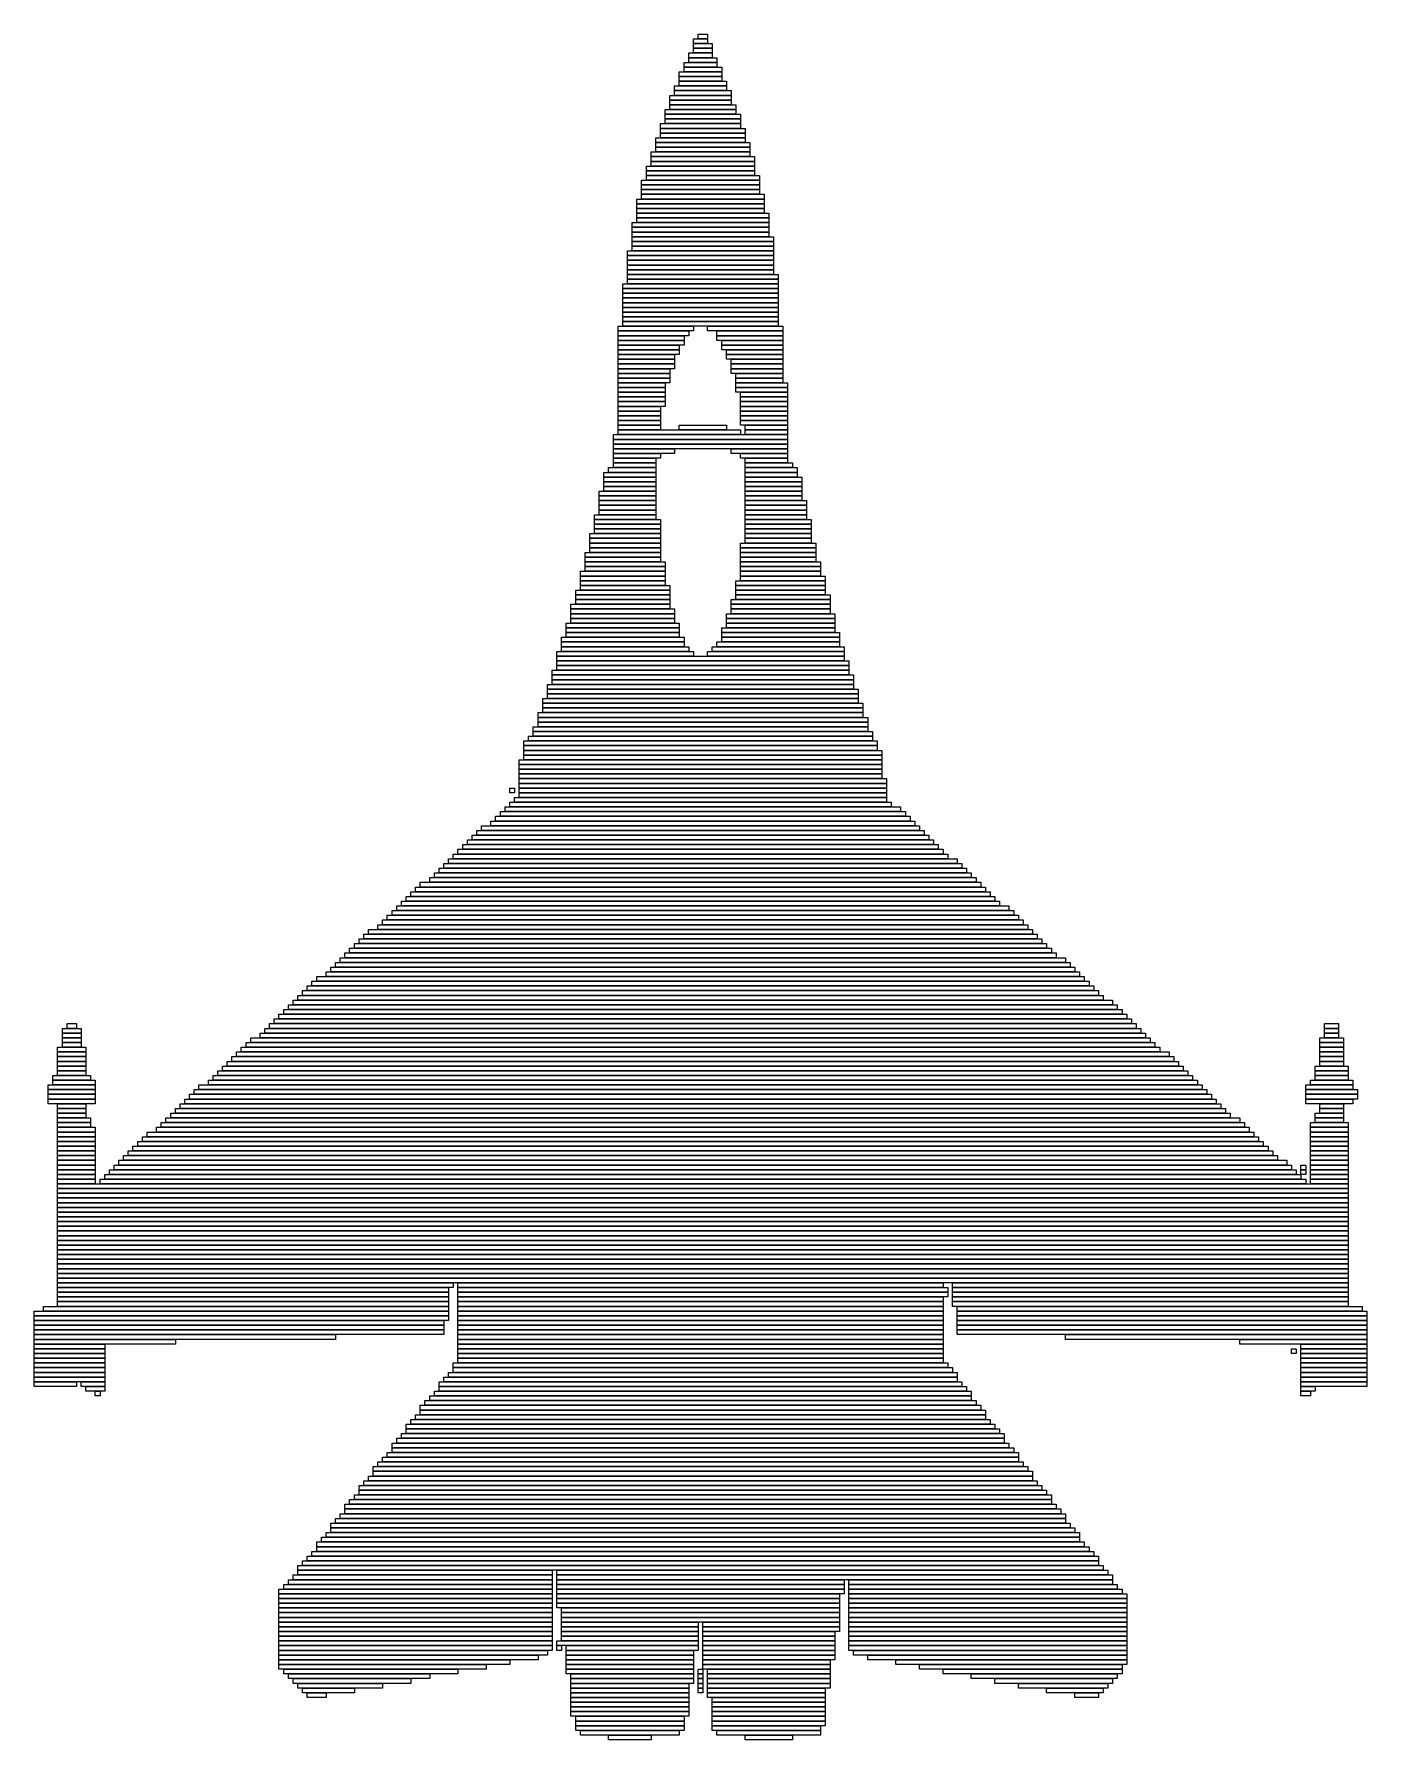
# Model space of a CAD drawing. Extents: x 370 to 653, y 331 to 693.
import ezdxf

# ---------------------------------------------------------------- set-up
doc = ezdxf.new("R2010")
doc.units = 0

msp = doc.modelspace()

# ---------------------------------------------------------------- linework, layer by layer
for p, q in [((510, 692), (513, 692)), ((510, 691), (510, 692)), ((511, 693), (513, 693)), ((511, 692), (511, 693)), ((513, 692), (511, 692)), ((513, 693), (513, 692)), ((513, 692), (513, 691)), ((509, 689), (514, 689)), ((509, 688), (509, 689)), ((514, 688), (509, 688)), ((509, 688), (515, 688)), ((509, 687), (509, 688)), ((513, 691), (510, 691)), ((510, 691), (514, 691)), ((510, 690), (510, 691)), ((514, 690), (510, 690)), ((510, 690), (514, 690)), ((510, 689), (510, 690)), ((514, 689), (510, 689)), ((514, 691), (514, 690)), ((514, 690), (514, 689)), ((514, 689), (514, 688)), ((515, 688), (515, 687)), ((507, 685), (516, 685)), ((507, 684), (507, 685)), ((508, 687), (515, 687)), ((508, 686), (508, 687)), ((515, 686), (508, 686)), ((508, 686), (516, 686)), ((508, 685), (508, 686)), ((516, 685), (508, 685)), ((515, 687), (509, 687)), ((515, 687), (515, 686)), ((516, 686), (516, 685)), ((516, 685), (516, 684)), ((506, 682), (517, 682)), ((506, 681), (506, 682)), ((517, 681), (506, 681)), ((506, 681), (518, 681)), ((506, 680), (506, 681)), ((516, 684), (507, 684)), ((507, 684), (516, 684)), ((507, 683), (507, 684)), ((516, 683), (507, 683)), ((507, 683), (517, 683)), ((507, 682), (507, 683)), ((517, 682), (507, 682)), ((516, 684), (516, 683)), ((517, 683), (517, 682)), ((517, 682), (517, 681)), ((518, 681), (518, 680)), ((504, 677), (519, 677)), ((504, 676), (504, 677)), ((505, 680), (518, 680)), ((505, 679), (505, 680)), ((518, 679), (505, 679)), ((505, 679), (518, 679)), ((505, 678), (505, 679)), ((518, 678), (505, 678)), ((505, 678), (519, 678)), ((505, 677), (505, 678)), ((519, 677), (505, 677)), ((518, 680), (506, 680)), ((518, 680), (518, 679)), ((518, 679), (518, 678)), ((519, 678), (519, 677)), ((519, 677), (519, 676)), ((503, 674), (520, 674)), ((503, 673), (503, 674)), ((519, 676), (504, 676)), ((504, 676), (520, 676)), ((504, 675), (504, 676)), ((520, 675), (504, 675)), ((504, 675), (520, 675)), ((504, 674), (504, 675)), ((520, 674), (504, 674)), ((520, 676), (520, 675)), ((520, 675), (520, 674)), ((520, 674), (520, 673)), ((502, 671), (521, 671)), ((502, 670), (502, 671)), ((521, 670), (502, 670)), ((502, 670), (522, 670)), ((502, 669), (502, 670)), ((520, 673), (503, 673)), ((503, 673), (521, 673)), ((503, 672), (503, 673)), ((521, 672), (503, 672)), ((503, 672), (521, 672)), ((503, 671), (503, 672)), ((521, 671), (503, 671)), ((521, 673), (521, 672)), ((521, 672), (521, 671)), ((521, 671), (521, 670)), ((522, 670), (522, 669)), ((501, 668), (522, 668)), ((501, 667), (501, 668)), ((522, 667), (501, 667)), ((501, 667), (523, 667)), ((501, 666), (501, 667)), ((522, 669), (502, 669)), ((502, 669), (522, 669)), ((502, 668), (502, 669)), ((522, 668), (502, 668)), ((522, 669), (522, 668)), ((522, 668), (522, 667)), ((523, 667), (523, 666)), ((500, 665), (523, 665)), ((500, 664), (500, 665)), ((523, 664), (500, 664)), ((500, 664), (523, 664)), ((500, 663), (500, 664)), ((523, 663), (500, 663)), ((500, 663), (524, 663)), ((500, 662), (500, 663)), ((523, 666), (501, 666)), ((501, 666), (523, 666)), ((501, 665), (501, 666)), ((523, 665), (501, 665)), ((523, 666), (523, 665)), ((523, 665), (523, 664)), ((523, 664), (523, 663)), ((524, 663), (524, 662)), ((499, 662), (524, 662)), ((499, 661), (499, 662)), ((524, 661), (499, 661)), ((499, 661), (524, 661)), ((499, 660), (499, 661)), ((524, 660), (499, 660)), ((499, 660), (524, 660)), ((499, 659), (499, 660)), ((524, 659), (499, 659)), ((499, 659), (525, 659)), ((499, 658), (499, 659)), ((524, 662), (500, 662)), ((524, 662), (524, 661)), ((524, 661), (524, 660)), ((524, 660), (524, 659)), ((525, 659), (525, 658)), ((498, 658), (525, 658)), ((498, 657), (498, 658)), ((525, 657), (498, 657)), ((498, 657), (525, 657)), ((498, 656), (498, 657)), ((525, 656), (498, 656)), ((498, 656), (525, 656)), ((498, 655), (498, 656)), ((525, 658), (499, 658)), ((525, 658), (525, 657)), ((525, 657), (525, 656)), ((525, 656), (525, 655)), ((497, 653), (526, 653)), ((497, 652), (497, 653)), ((526, 652), (497, 652)), ((497, 652), (526, 652)), ((497, 651), (497, 652)), ((525, 655), (498, 655)), ((498, 655), (526, 655)), ((498, 654), (498, 655)), ((526, 654), (498, 654)), ((498, 654), (526, 654)), ((498, 653), (498, 654)), ((526, 653), (498, 653)), ((526, 655), (526, 654)), ((526, 654), (526, 653)), ((526, 653), (526, 652)), ((526, 652), (526, 651)), ((526, 651), (497, 651)), ((497, 651), (526, 651)), ((497, 650), (497, 651)), ((526, 650), (497, 650)), ((497, 650), (527, 650)), ((497, 649), (497, 650)), ((527, 649), (497, 649)), ((497, 649), (527, 649)), ((497, 648), (497, 649)), ((527, 648), (497, 648)), ((497, 648), (527, 648)), ((497, 647), (497, 648)), ((526, 651), (526, 650)), ((527, 650), (527, 649)), ((527, 649), (527, 648)), ((527, 648), (527, 647)), ((496, 647), (527, 647)), ((496, 646), (496, 647)), ((527, 646), (496, 646)), ((496, 646), (527, 646)), ((496, 645), (496, 646)), ((527, 645), (496, 645)), ((496, 645), (527, 645)), ((496, 644), (496, 645)), ((527, 647), (497, 647)), ((527, 647), (527, 646)), ((527, 646), (527, 645)), ((527, 645), (527, 644)), ((527, 644), (496, 644)), ((496, 644), (527, 644)), ((496, 643), (496, 644)), ((527, 643), (496, 643)), ((496, 643), (527, 643)), ((496, 642), (496, 643)), ((527, 642), (496, 642)), ((496, 642), (528, 642)), ((496, 641), (496, 642)), ((528, 641), (496, 641)), ((496, 641), (528, 641)), ((496, 640), (496, 641)), ((527, 644), (527, 643)), ((527, 643), (527, 642)), ((528, 642), (528, 641)), ((528, 641), (528, 640)), ((495, 640), (528, 640)), ((495, 639), (495, 640)), ((528, 639), (495, 639)), ((495, 639), (528, 639)), ((495, 638), (495, 639)), ((528, 638), (495, 638)), ((495, 638), (528, 638)), ((495, 637), (495, 638)), ((528, 640), (496, 640)), ((528, 640), (528, 639)), ((528, 639), (528, 638)), ((528, 638), (528, 637)), ((528, 637), (495, 637)), ((495, 637), (528, 637)), ((495, 636), (495, 637)), ((528, 636), (495, 636)), ((495, 636), (528, 636)), ((495, 635), (495, 636)), ((528, 635), (495, 635)), ((495, 635), (528, 635)), ((495, 634), (495, 635)), ((528, 634), (495, 634)), ((495, 634), (528, 634)), ((495, 633), (495, 634)), ((528, 637), (528, 636)), ((528, 636), (528, 635)), ((528, 635), (528, 634)), ((528, 634), (528, 633)), ((494, 631), (510, 631)), ((494, 630), (494, 631)), ((510, 630), (494, 630)), ((494, 630), (509, 630)), ((494, 629), (494, 630)), ((528, 633), (495, 633)), ((495, 633), (528, 633)), ((495, 632), (495, 633)), ((528, 632), (495, 632)), ((495, 632), (528, 632)), ((495, 631), (495, 632)), ((528, 631), (495, 631)), ((509, 630), (509, 629)), ((510, 631), (510, 630)), ((513, 631), (529, 631)), ((513, 630), (513, 631)), ((529, 630), (513, 630)), ((515, 630), (529, 630)), ((515, 629), (515, 630)), ((528, 633), (528, 632)), ((528, 632), (528, 631)), ((529, 631), (529, 630)), ((529, 630), (529, 629)), ((509, 629), (494, 629)), ((494, 629), (508, 629)), ((494, 628), (494, 629)), ((508, 628), (494, 628)), ((494, 628), (508, 628)), ((494, 627), (494, 628)), ((508, 627), (494, 627)), ((494, 627), (507, 627)), ((494, 626), (494, 627)), ((507, 627), (507, 626)), ((508, 629), (508, 628)), ((508, 628), (508, 627)), ((529, 629), (515, 629)), ((515, 629), (529, 629)), ((515, 628), (515, 629)), ((529, 628), (515, 628)), ((516, 628), (529, 628)), ((516, 627), (516, 628)), ((529, 627), (516, 627)), ((516, 627), (529, 627)), ((516, 626), (516, 627)), ((529, 629), (529, 628)), ((529, 628), (529, 627)), ((529, 627), (529, 626)), ((507, 626), (494, 626)), ((494, 626), (507, 626)), ((494, 625), (494, 626)), ((507, 625), (494, 625)), ((494, 625), (506, 625)), ((494, 624), (494, 625)), ((506, 624), (494, 624)), ((494, 624), (506, 624)), ((494, 623), (494, 624)), ((506, 623), (494, 623)), ((494, 623), (506, 623)), ((494, 622), (494, 623)), ((506, 625), (506, 624)), ((506, 624), (506, 623)), ((506, 623), (506, 622)), ((507, 626), (507, 625)), ((529, 626), (516, 626)), ((517, 626), (529, 626)), ((517, 625), (517, 626)), ((529, 625), (517, 625)), ((517, 625), (529, 625)), ((517, 624), (517, 625)), ((529, 624), (517, 624)), ((518, 624), (529, 624)), ((518, 623), (518, 624)), ((529, 623), (518, 623)), ((518, 623), (529, 623)), ((518, 622), (518, 623)), ((529, 626), (529, 625)), ((529, 625), (529, 624)), ((529, 624), (529, 623)), ((529, 623), (529, 622)), ((506, 622), (494, 622)), ((494, 622), (505, 622)), ((494, 621), (494, 622)), ((505, 621), (494, 621)), ((494, 621), (505, 621)), ((494, 620), (494, 621)), ((505, 620), (494, 620)), ((494, 620), (505, 620)), ((494, 619), (494, 620)), ((505, 622), (505, 621)), ((505, 621), (505, 620)), ((505, 620), (505, 619)), ((529, 622), (518, 622)), ((518, 622), (529, 622)), ((518, 621), (518, 622)), ((529, 621), (518, 621)), ((519, 621), (529, 621)), ((519, 620), (519, 621)), ((529, 620), (519, 620)), ((519, 620), (529, 620)), ((519, 619), (519, 620)), ((529, 622), (529, 621)), ((529, 621), (529, 620)), ((529, 620), (529, 619)), ((505, 619), (494, 619)), ((494, 619), (504, 619)), ((494, 618), (494, 619)), ((504, 618), (494, 618)), ((494, 618), (504, 618)), ((494, 617), (494, 618)), ((504, 617), (494, 617)), ((494, 617), (504, 617)), ((494, 616), (494, 617)), ((504, 616), (494, 616)), ((494, 616), (504, 616)), ((494, 615), (494, 616)), ((504, 619), (504, 618)), ((504, 618), (504, 617)), ((504, 617), (504, 616)), ((504, 616), (504, 615)), ((529, 619), (519, 619)), ((519, 619), (530, 619)), ((519, 618), (519, 619)), ((530, 618), (519, 618)), ((519, 618), (530, 618)), ((519, 617), (519, 618)), ((530, 617), (519, 617)), ((520, 617), (530, 617)), ((520, 616), (520, 617)), ((530, 616), (520, 616)), ((520, 616), (530, 616)), ((520, 615), (520, 616)), ((530, 619), (530, 618)), ((530, 618), (530, 617)), ((530, 617), (530, 616)), ((530, 616), (530, 615)), ((504, 615), (494, 615)), ((494, 615), (504, 615)), ((494, 614), (494, 615)), ((504, 614), (494, 614)), ((494, 614), (503, 614)), ((494, 613), (494, 614)), ((503, 613), (494, 613)), ((494, 613), (503, 613)), ((494, 612), (494, 613)), ((503, 612), (494, 612)), ((494, 612), (503, 612)), ((494, 611), (494, 612)), ((503, 614), (503, 613)), ((503, 613), (503, 612)), ((503, 612), (503, 611)), ((504, 615), (504, 614)), ((530, 615), (520, 615)), ((520, 615), (530, 615)), ((520, 614), (520, 615)), ((530, 614), (520, 614)), ((520, 614), (530, 614)), ((520, 613), (520, 614)), ((530, 613), (520, 613)), ((520, 613), (530, 613)), ((520, 612), (520, 613)), ((530, 612), (520, 612)), ((520, 612), (530, 612)), ((520, 611), (520, 612)), ((530, 615), (530, 614)), ((530, 614), (530, 613)), ((530, 613), (530, 612)), ((530, 612), (530, 611)), ((503, 611), (494, 611)), ((494, 611), (503, 611)), ((494, 610), (494, 611)), ((503, 610), (494, 610)), ((494, 610), (503, 610)), ((494, 609), (494, 610)), ((503, 609), (494, 609)), ((494, 609), (520, 609)), ((494, 608), (494, 609)), ((503, 611), (503, 610)), ((503, 610), (503, 609)), ((507, 610), (517, 610)), ((507, 609), (507, 610)), ((517, 609), (507, 609)), ((517, 610), (517, 609)), ((530, 611), (520, 611)), ((520, 611), (530, 611)), ((520, 610), (520, 611)), ((530, 610), (520, 610)), ((520, 609), (520, 608)), ((521, 610), (530, 610)), ((521, 609), (521, 610)), ((530, 609), (521, 609)), ((521, 609), (530, 609)), ((521, 608), (521, 609)), ((530, 611), (530, 610)), ((530, 610), (530, 609)), ((530, 609), (530, 608)), ((493, 608), (530, 608)), ((493, 607), (493, 608)), ((530, 607), (493, 607)), ((493, 607), (530, 607)), ((493, 606), (493, 607)), ((530, 606), (493, 606)), ((493, 606), (530, 606)), ((493, 605), (493, 606)), ((530, 605), (493, 605)), ((493, 605), (506, 605)), ((493, 604), (493, 605)), ((520, 608), (494, 608)), ((506, 605), (506, 604)), ((518, 605), (530, 605)), ((518, 604), (518, 605)), ((530, 608), (521, 608)), ((530, 608), (530, 607)), ((530, 607), (530, 606)), ((530, 606), (530, 605)), ((530, 605), (530, 604)), ((492, 601), (502, 601)), ((492, 600), (492, 601)), ((506, 604), (493, 604)), ((493, 604), (503, 604)), ((493, 603), (493, 604)), ((503, 603), (493, 603)), ((493, 603), (502, 603)), ((493, 602), (493, 603)), ((502, 602), (493, 602)), ((493, 602), (502, 602)), ((493, 601), (493, 602)), ((502, 601), (493, 601)), ((502, 603), (502, 602)), ((502, 602), (502, 601)), ((502, 601), (502, 600)), ((503, 604), (503, 603)), ((530, 604), (518, 604)), ((520, 604), (530, 604)), ((520, 603), (520, 604)), ((530, 603), (520, 603)), ((521, 603), (530, 603)), ((521, 602), (521, 603)), ((530, 602), (521, 602)), ((521, 602), (531, 602)), ((521, 601), (521, 602)), ((531, 601), (521, 601)), ((521, 601), (532, 601)), ((521, 600), (521, 601)), ((530, 604), (530, 603)), ((530, 603), (530, 602)), ((531, 602), (531, 601)), ((532, 601), (532, 600)), ((491, 600), (502, 600)), ((491, 599), (491, 600)), ((502, 599), (491, 599)), ((491, 599), (502, 599)), ((491, 598), (491, 599)), ((502, 598), (491, 598)), ((491, 598), (502, 598)), ((491, 597), (491, 598)), ((502, 600), (492, 600)), ((502, 600), (502, 599)), ((502, 599), (502, 598)), ((502, 598), (502, 597)), ((532, 600), (521, 600)), ((521, 600), (532, 600)), ((521, 599), (521, 600)), ((532, 599), (521, 599)), ((521, 599), (533, 599)), ((521, 598), (521, 599)), ((533, 598), (521, 598)), ((521, 598), (533, 598)), ((521, 597), (521, 598)), ((532, 600), (532, 599)), ((533, 599), (533, 598)), ((533, 598), (533, 597)), ((490, 596), (502, 596)), ((490, 595), (490, 596)), ((502, 595), (490, 595)), ((490, 595), (502, 595)), ((490, 594), (490, 595)), ((502, 594), (490, 594)), ((490, 594), (502, 594)), ((490, 593), (490, 594)), ((502, 597), (491, 597)), ((491, 597), (502, 597)), ((491, 596), (491, 597)), ((502, 596), (491, 596)), ((502, 597), (502, 596)), ((502, 596), (502, 595)), ((502, 595), (502, 594)), ((502, 594), (502, 593)), ((533, 597), (521, 597)), ((521, 597), (533, 597)), ((521, 596), (521, 597)), ((533, 596), (521, 596)), ((521, 596), (533, 596)), ((521, 595), (521, 596)), ((533, 595), (521, 595)), ((521, 595), (533, 595)), ((521, 594), (521, 595)), ((533, 594), (521, 594)), ((521, 594), (534, 594)), ((521, 593), (521, 594)), ((533, 597), (533, 596)), ((533, 596), (533, 595)), ((533, 595), (533, 594)), ((534, 594), (534, 593)), ((489, 591), (502, 591)), ((489, 590), (489, 591)), ((502, 593), (490, 593)), ((490, 593), (502, 593)), ((490, 592), (490, 593)), ((502, 592), (490, 592)), ((490, 592), (502, 592)), ((490, 591), (490, 592)), ((502, 591), (490, 591)), ((502, 593), (502, 592)), ((502, 592), (502, 591)), ((502, 591), (502, 590)), ((534, 593), (521, 593)), ((521, 593), (534, 593)), ((521, 592), (521, 593)), ((534, 592), (521, 592)), ((521, 592), (534, 592)), ((521, 591), (521, 592)), ((534, 591), (521, 591)), ((521, 591), (534, 591)), ((521, 590), (521, 591)), ((534, 593), (534, 592)), ((534, 592), (534, 591)), ((534, 591), (534, 590)), ((488, 587), (503, 587)), ((488, 586), (488, 587)), ((502, 590), (489, 590)), ((489, 590), (503, 590)), ((489, 589), (489, 590)), ((503, 589), (489, 589)), ((489, 589), (503, 589)), ((489, 588), (489, 589)), ((503, 588), (489, 588)), ((489, 588), (503, 588)), ((489, 587), (489, 588)), ((503, 587), (489, 587)), ((503, 590), (503, 589)), ((503, 589), (503, 588)), ((503, 588), (503, 587)), ((503, 587), (503, 586)), ((534, 590), (521, 590)), ((521, 590), (535, 590)), ((521, 589), (521, 590)), ((535, 589), (521, 589)), ((521, 589), (535, 589)), ((521, 588), (521, 589)), ((535, 588), (521, 588)), ((521, 588), (535, 588)), ((521, 587), (521, 588)), ((535, 587), (521, 587)), ((521, 587), (535, 587)), ((521, 586), (521, 587)), ((535, 590), (535, 589)), ((535, 589), (535, 588)), ((535, 588), (535, 587)), ((535, 587), (535, 586)), ((487, 583), (503, 583)), ((487, 582), (487, 583)), ((503, 586), (488, 586)), ((488, 586), (503, 586)), ((488, 585), (488, 586)), ((503, 585), (488, 585)), ((488, 585), (503, 585)), ((488, 584), (488, 585)), ((503, 584), (488, 584)), ((488, 584), (503, 584)), ((488, 583), (488, 584)), ((503, 583), (488, 583)), ((503, 586), (503, 585)), ((503, 585), (503, 584)), ((503, 584), (503, 583)), ((503, 583), (503, 582)), ((520, 585), (536, 585)), ((520, 584), (520, 585)), ((536, 584), (520, 584)), ((520, 584), (536, 584)), ((520, 583), (520, 584)), ((536, 583), (520, 583)), ((520, 583), (536, 583)), ((520, 582), (520, 583)), ((535, 586), (521, 586)), ((521, 586), (535, 586)), ((521, 585), (521, 586)), ((535, 585), (521, 585)), ((535, 586), (535, 585)), ((536, 585), (536, 584)), ((536, 584), (536, 583)), ((536, 583), (536, 582)), ((503, 582), (487, 582)), ((487, 582), (503, 582)), ((487, 581), (487, 582)), ((503, 581), (487, 581)), ((487, 581), (504, 581)), ((487, 580), (487, 581)), ((504, 580), (487, 580)), ((487, 580), (504, 580)), ((487, 579), (487, 580)), ((503, 582), (503, 581)), ((504, 581), (504, 580)), ((504, 580), (504, 579)), ((536, 582), (520, 582)), ((520, 582), (536, 582)), ((520, 581), (520, 582)), ((536, 581), (520, 581)), ((520, 581), (537, 581)), ((520, 580), (520, 581)), ((537, 580), (520, 580)), ((520, 580), (537, 580)), ((520, 579), (520, 580)), ((536, 582), (536, 581)), ((537, 581), (537, 580)), ((537, 580), (537, 579)), ((486, 579), (504, 579)), ((486, 578), (486, 579)), ((504, 578), (486, 578)), ((486, 578), (504, 578)), ((486, 577), (486, 578)), ((504, 577), (486, 577)), ((486, 577), (504, 577)), ((486, 576), (486, 577)), ((504, 576), (486, 576)), ((486, 576), (505, 576)), ((486, 575), (486, 576)), ((504, 579), (487, 579)), ((504, 579), (504, 578)), ((504, 578), (504, 577)), ((504, 577), (504, 576)), ((505, 576), (505, 575)), ((519, 577), (538, 577)), ((519, 576), (519, 577)), ((538, 576), (519, 576)), ((519, 576), (538, 576)), ((519, 575), (519, 576)), ((537, 579), (520, 579)), ((520, 579), (537, 579)), ((520, 578), (520, 579)), ((537, 578), (520, 578)), ((520, 578), (538, 578)), ((520, 577), (520, 578)), ((538, 577), (520, 577)), ((537, 579), (537, 578)), ((538, 578), (538, 577)), ((538, 577), (538, 576)), ((538, 576), (538, 575)), ((484, 572), (505, 572)), ((484, 571), (484, 572)), ((485, 575), (505, 575)), ((485, 574), (485, 575)), ((505, 574), (485, 574)), ((485, 574), (505, 574)), ((485, 573), (485, 574)), ((505, 573), (485, 573)), ((485, 573), (505, 573)), ((485, 572), (485, 573)), ((505, 572), (485, 572)), ((505, 575), (486, 575)), ((505, 575), (505, 574)), ((505, 574), (505, 573)), ((505, 573), (505, 572)), ((505, 572), (505, 571)), ((518, 573), (539, 573)), ((518, 572), (518, 573)), ((539, 572), (518, 572)), ((518, 572), (539, 572)), ((518, 571), (518, 572)), ((538, 575), (519, 575)), ((519, 575), (538, 575)), ((519, 574), (519, 575)), ((538, 574), (519, 574)), ((519, 574), (539, 574)), ((519, 573), (519, 574)), ((539, 573), (519, 573)), ((538, 575), (538, 574)), ((539, 574), (539, 573)), ((539, 573), (539, 572)), ((539, 572), (539, 571)), ((505, 571), (484, 571)), ((484, 571), (506, 571)), ((484, 570), (484, 571)), ((506, 570), (484, 570)), ((484, 570), (506, 570)), ((484, 569), (484, 570)), ((506, 569), (484, 569)), ((484, 569), (506, 569)), ((484, 568), (484, 569)), ((506, 571), (506, 570)), ((506, 570), (506, 569)), ((506, 569), (506, 568)), ((517, 570), (540, 570)), ((517, 569), (517, 570)), ((540, 569), (517, 569)), ((517, 569), (540, 569)), ((517, 568), (517, 569)), ((539, 571), (518, 571)), ((518, 571), (539, 571)), ((518, 570), (518, 571)), ((539, 570), (518, 570)), ((539, 571), (539, 570)), ((540, 570), (540, 569)), ((540, 569), (540, 568)), ((482, 565), (508, 565)), ((482, 564), (482, 565)), ((483, 568), (507, 568)), ((483, 567), (483, 568)), ((507, 567), (483, 567)), ((483, 567), (507, 567)), ((483, 566), (483, 567)), ((507, 566), (483, 566)), ((483, 566), (507, 566)), ((483, 565), (483, 566)), ((507, 565), (483, 565)), ((506, 568), (484, 568)), ((507, 568), (507, 567)), ((507, 567), (507, 566)), ((507, 566), (507, 565)), ((508, 565), (508, 564)), ((516, 567), (540, 567)), ((516, 566), (516, 567)), ((540, 566), (516, 566)), ((516, 566), (541, 566)), ((516, 565), (516, 566)), ((541, 565), (516, 565)), ((516, 565), (541, 565)), ((516, 564), (516, 565)), ((540, 568), (517, 568)), ((517, 568), (540, 568)), ((517, 567), (517, 568)), ((540, 567), (517, 567)), ((540, 568), (540, 567)), ((540, 567), (540, 566)), ((541, 566), (541, 565)), ((541, 565), (541, 564)), ((481, 562), (510, 562)), ((481, 561), (481, 562)), ((508, 564), (482, 564)), ((482, 564), (508, 564)), ((482, 563), (482, 564)), ((508, 563), (482, 563)), ((482, 563), (509, 563)), ((482, 562), (482, 563)), ((509, 562), (482, 562)), ((508, 564), (508, 563)), ((509, 563), (509, 562)), ((510, 562), (510, 561)), ((513, 562), (542, 562)), ((513, 561), (513, 562)), ((514, 563), (542, 563)), ((514, 562), (514, 563)), ((542, 562), (514, 562)), ((515, 564), (541, 564)), ((515, 563), (515, 564)), ((541, 563), (515, 563)), ((541, 564), (516, 564)), ((541, 564), (541, 563)), ((542, 563), (542, 562)), ((542, 562), (542, 561)), ((480, 558), (543, 558)), ((480, 557), (480, 558)), ((510, 561), (481, 561)), ((481, 561), (542, 561)), ((481, 560), (481, 561)), ((542, 560), (481, 560)), ((481, 560), (543, 560)), ((481, 559), (481, 560)), ((543, 559), (481, 559)), ((481, 559), (543, 559)), ((481, 558), (481, 559)), ((543, 558), (481, 558)), ((542, 561), (513, 561)), ((542, 561), (542, 560)), ((543, 560), (543, 559)), ((543, 559), (543, 558)), ((543, 558), (543, 557)), ((479, 555), (544, 555)), ((479, 554), (479, 555)), ((544, 554), (479, 554)), ((479, 554), (545, 554)), ((479, 553), (479, 554)), ((543, 557), (480, 557)), ((480, 557), (544, 557)), ((480, 556), (480, 557)), ((544, 556), (480, 556)), ((480, 556), (544, 556)), ((480, 555), (480, 556)), ((544, 555), (480, 555)), ((544, 557), (544, 556)), ((544, 556), (544, 555)), ((544, 555), (544, 554)), ((545, 554), (545, 553)), ((478, 552), (545, 552)), ((478, 551), (478, 552)), ((545, 551), (478, 551)), ((478, 551), (546, 551)), ((478, 550), (478, 551)), ((545, 553), (479, 553)), ((479, 553), (545, 553)), ((479, 552), (479, 553)), ((545, 552), (479, 552)), ((545, 553), (545, 552)), ((545, 552), (545, 551)), ((546, 551), (546, 550)), ((477, 549), (546, 549)), ((477, 548), (477, 549)), ((546, 548), (477, 548)), ((477, 548), (547, 548)), ((477, 547), (477, 548)), ((547, 547), (477, 547)), ((477, 547), (547, 547)), ((477, 546), (477, 547)), ((546, 550), (478, 550)), ((478, 550), (546, 550)), ((478, 549), (478, 550)), ((546, 549), (478, 549)), ((546, 550), (546, 549)), ((546, 549), (546, 548)), ((547, 548), (547, 547)), ((547, 547), (547, 546)), ((474, 543), (549, 543)), ((474, 542), (474, 543)), ((475, 544), (548, 544)), ((475, 543), (475, 544)), ((548, 543), (475, 543)), ((476, 546), (547, 546)), ((476, 545), (476, 546)), ((547, 545), (476, 545)), ((476, 545), (548, 545)), ((476, 544), (476, 545)), ((548, 544), (476, 544)), ((547, 546), (477, 546)), ((547, 546), (547, 545)), ((548, 545), (548, 544)), ((548, 544), (548, 543)), ((549, 543), (549, 542)), ((549, 542), (474, 542)), ((474, 542), (549, 542)), ((474, 541), (474, 542)), ((549, 541), (474, 541)), ((474, 541), (550, 541)), ((474, 540), (474, 541)), ((550, 540), (474, 540)), ((474, 540), (550, 540)), ((474, 539), (474, 540)), ((549, 542), (549, 541)), ((550, 541), (550, 540)), ((550, 540), (550, 539)), ((473, 539), (550, 539)), ((473, 538), (473, 539)), ((550, 538), (473, 538)), ((473, 538), (550, 538)), ((473, 537), (473, 538)), ((550, 537), (473, 537)), ((473, 537), (550, 537)), ((473, 536), (473, 537)), ((550, 536), (473, 536)), ((473, 536), (550, 536)), ((473, 535), (473, 536)), ((550, 539), (474, 539)), ((550, 539), (550, 538)), ((550, 538), (550, 537)), ((550, 537), (550, 536)), ((550, 536), (550, 535)), ((471, 533), (472, 533)), ((471, 532), (471, 533)), ((472, 533), (472, 532)), ((550, 535), (473, 535)), ((473, 535), (551, 535)), ((473, 534), (473, 535)), ((551, 534), (473, 534)), ((473, 534), (551, 534)), ((473, 533), (473, 534)), ((551, 533), (473, 533)), ((473, 533), (551, 533)), ((473, 532), (473, 533)), ((551, 535), (551, 534)), ((551, 534), (551, 533)), ((551, 533), (551, 532)), ((470, 529), (554, 529)), ((470, 528), (470, 529)), ((472, 532), (471, 532)), ((471, 530), (552, 530)), ((471, 529), (471, 530)), ((552, 529), (471, 529)), ((472, 531), (551, 531)), ((472, 530), (472, 531)), ((551, 530), (472, 530)), ((551, 532), (473, 532)), ((473, 532), (551, 532)), ((473, 531), (473, 532)), ((551, 531), (473, 531)), ((551, 532), (551, 531)), ((551, 531), (551, 530)), ((552, 530), (552, 529)), ((554, 529), (554, 528)), ((465, 525), (558, 525)), ((465, 524), (465, 525)), ((467, 526), (557, 526)), ((467, 525), (467, 526)), ((557, 525), (467, 525)), ((468, 527), (556, 527)), ((468, 526), (468, 527)), ((556, 526), (468, 526)), ((469, 528), (555, 528)), ((469, 527), (469, 528)), ((555, 527), (469, 527)), ((554, 528), (470, 528)), ((555, 528), (555, 527)), ((556, 527), (556, 526)), ((557, 526), (557, 525)), ((558, 525), (558, 524)), ((462, 522), (561, 522)), ((462, 521), (462, 522)), ((463, 523), (560, 523)), ((463, 522), (463, 523)), ((560, 522), (463, 522)), ((464, 524), (559, 524)), ((464, 523), (464, 524)), ((559, 523), (464, 523)), ((558, 524), (465, 524)), ((559, 524), (559, 523)), ((560, 523), (560, 522)), ((561, 522), (561, 521)), ((458, 518), (566, 518)), ((458, 517), (458, 518)), ((459, 519), (564, 519)), ((459, 518), (459, 519)), ((564, 518), (459, 518)), ((460, 520), (563, 520)), ((460, 519), (460, 520)), ((563, 519), (460, 519)), ((461, 521), (562, 521)), ((461, 520), (461, 521)), ((562, 520), (461, 520)), ((561, 521), (462, 521)), ((562, 521), (562, 520)), ((563, 520), (563, 519)), ((564, 519), (564, 518)), ((566, 518), (566, 517)), ((455, 515), (569, 515)), ((455, 514), (455, 515)), ((456, 516), (568, 516)), ((456, 515), (456, 516)), ((568, 515), (456, 515)), ((457, 517), (567, 517)), ((457, 516), (457, 517)), ((567, 516), (457, 516)), ((566, 517), (458, 517)), ((567, 517), (567, 516)), ((568, 516), (568, 515)), ((569, 515), (569, 514)), ((450, 511), (573, 511)), ((450, 510), (450, 511)), ((451, 512), (572, 512)), ((451, 511), (451, 512)), ((572, 511), (451, 511)), ((452, 513), (571, 513)), ((452, 512), (452, 513)), ((571, 512), (452, 512)), ((454, 514), (570, 514)), ((454, 513), (454, 514)), ((570, 513), (454, 513)), ((569, 514), (455, 514)), ((570, 514), (570, 513)), ((571, 513), (571, 512)), ((572, 512), (572, 511)), ((573, 511), (573, 510)), ((446, 507), (578, 507)), ((446, 506), (446, 507)), ((447, 508), (577, 508)), ((447, 507), (447, 508)), ((577, 507), (447, 507)), ((448, 509), (575, 509)), ((448, 508), (448, 509)), ((575, 508), (448, 508)), ((449, 510), (574, 510)), ((449, 509), (449, 510)), ((574, 509), (449, 509)), ((573, 510), (450, 510)), ((574, 510), (574, 509)), ((575, 509), (575, 508)), ((577, 508), (577, 507)), ((578, 507), (578, 506)), ((443, 504), (581, 504)), ((443, 503), (443, 504)), ((444, 505), (580, 505)), ((444, 504), (444, 505)), ((580, 504), (444, 504)), ((445, 506), (579, 506)), ((445, 505), (445, 506)), ((579, 505), (445, 505)), ((578, 506), (446, 506)), ((579, 506), (579, 505)), ((580, 505), (580, 504)), ((581, 504), (581, 503)), ((438, 500), (585, 500)), ((438, 499), (438, 500)), ((439, 501), (584, 501)), ((439, 500), (439, 501)), ((584, 500), (439, 500)), ((440, 502), (583, 502)), ((440, 501), (440, 502)), ((583, 501), (440, 501)), ((441, 503), (582, 503)), ((441, 502), (441, 503)), ((582, 502), (441, 502)), ((581, 503), (443, 503)), ((582, 503), (582, 502)), ((583, 502), (583, 501)), ((584, 501), (584, 500)), ((585, 500), (585, 499)), ((434, 496), (590, 496)), ((434, 495), (434, 496)), ((435, 497), (589, 497)), ((435, 496), (435, 497)), ((589, 496), (435, 496)), ((436, 498), (587, 498)), ((436, 497), (436, 498)), ((587, 497), (436, 497)), ((437, 499), (586, 499)), ((437, 498), (437, 499)), ((586, 498), (437, 498)), ((585, 499), (438, 499)), ((586, 499), (586, 498)), ((587, 498), (587, 497)), ((589, 497), (589, 496)), ((590, 496), (590, 495)), ((430, 493), (593, 493)), ((430, 492), (430, 493)), ((432, 494), (592, 494)), ((432, 493), (432, 494)), ((592, 493), (432, 493)), ((433, 495), (591, 495)), ((433, 494), (433, 495)), ((591, 494), (433, 494)), ((590, 495), (434, 495)), ((591, 495), (591, 494)), ((592, 494), (592, 493)), ((593, 493), (593, 492)), ((426, 489), (597, 489)), ((426, 488), (426, 489)), ((427, 490), (596, 490)), ((427, 489), (427, 490)), ((596, 489), (427, 489)), ((428, 491), (595, 491)), ((428, 490), (428, 491)), ((595, 490), (428, 490)), ((429, 492), (594, 492)), ((429, 491), (429, 492)), ((594, 491), (429, 491)), ((593, 492), (430, 492)), ((594, 492), (594, 491)), ((595, 491), (595, 490)), ((596, 490), (596, 489)), ((597, 489), (597, 488)), ((423, 486), (601, 486)), ((423, 485), (423, 486)), ((424, 487), (600, 487)), ((424, 486), (424, 487)), ((600, 486), (424, 486)), ((425, 488), (599, 488)), ((425, 487), (425, 488)), ((599, 487), (425, 487)), ((597, 488), (426, 488)), ((599, 488), (599, 487)), ((600, 487), (600, 486)), ((601, 486), (601, 485)), ((376, 482), (380, 482)), ((376, 481), (376, 482)), ((377, 483), (379, 483)), ((377, 482), (377, 483)), ((379, 482), (377, 482)), ((379, 483), (379, 482)), ((380, 482), (380, 481)), ((419, 482), (605, 482)), ((419, 481), (419, 482)), ((420, 483), (604, 483)), ((420, 482), (420, 483)), ((604, 482), (420, 482)), ((421, 484), (603, 484)), ((421, 483), (421, 484)), ((603, 483), (421, 483)), ((422, 485), (602, 485)), ((422, 484), (422, 485)), ((602, 484), (422, 484)), ((601, 485), (423, 485)), ((602, 485), (602, 484)), ((603, 484), (603, 483)), ((604, 483), (604, 482)), ((605, 482), (605, 481)), ((644, 483), (647, 483)), ((644, 482), (644, 483)), ((647, 482), (644, 482)), ((644, 482), (647, 482)), ((644, 481), (644, 482)), ((647, 483), (647, 482)), ((647, 482), (647, 481)), ((375, 478), (381, 478)), ((375, 477), (375, 478)), ((380, 481), (376, 481)), ((376, 481), (380, 481)), ((376, 480), (376, 481)), ((380, 480), (376, 480)), ((376, 480), (380, 480)), ((376, 479), (376, 480)), ((380, 479), (376, 479)), ((376, 479), (380, 479)), ((376, 478), (376, 479)), ((380, 478), (376, 478)), ((380, 481), (380, 480)), ((380, 480), (380, 479)), ((380, 479), (380, 478)), ((381, 478), (381, 477)), ((414, 478), (609, 478)), ((414, 477), (414, 478)), ((415, 479), (608, 479)), ((415, 478), (415, 479)), ((608, 478), (415, 478)), ((416, 480), (607, 480)), ((416, 479), (416, 480)), ((607, 479), (416, 479)), ((418, 481), (606, 481)), ((418, 480), (418, 481)), ((606, 480), (418, 480)), ((605, 481), (419, 481)), ((606, 481), (606, 480)), ((607, 480), (607, 479)), ((608, 479), (608, 478)), ((609, 478), (609, 477)), ((643, 480), (648, 480)), ((643, 479), (643, 480)), ((648, 479), (643, 479)), ((643, 479), (648, 479)), ((643, 478), (643, 479)), ((648, 478), (643, 478)), ((643, 478), (648, 478)), ((643, 477), (643, 478)), ((647, 481), (644, 481)), ((644, 481), (647, 481)), ((644, 480), (644, 481)), ((647, 480), (644, 480)), ((647, 481), (647, 480)), ((648, 480), (648, 479)), ((648, 479), (648, 478)), ((648, 478), (648, 477)), ((381, 477), (375, 477)), ((375, 477), (381, 477)), ((375, 476), (375, 477)), ((381, 476), (375, 476)), ((375, 476), (381, 476)), ((375, 475), (375, 476)), ((381, 475), (375, 475)), ((375, 475), (381, 475)), ((375, 474), (375, 475)), ((381, 477), (381, 476)), ((381, 476), (381, 475)), ((381, 475), (381, 474)), ((411, 475), (613, 475)), ((411, 474), (411, 475)), ((412, 476), (612, 476)), ((412, 475), (412, 476)), ((612, 475), (412, 475)), ((413, 477), (611, 477)), ((413, 476), (413, 477)), ((611, 476), (413, 476)), ((609, 477), (414, 477)), ((611, 477), (611, 476)), ((612, 476), (612, 475)), ((613, 475), (613, 474)), ((648, 477), (643, 477)), ((643, 477), (648, 477)), ((643, 476), (643, 477)), ((648, 476), (643, 476)), ((643, 476), (648, 476)), ((643, 475), (643, 476)), ((648, 475), (643, 475)), ((643, 475), (648, 475)), ((643, 474), (643, 475)), ((648, 477), (648, 476)), ((648, 476), (648, 475)), ((648, 475), (648, 474)), ((374, 472), (382, 472)), ((374, 471), (374, 472)), ((382, 471), (374, 471)), ((374, 471), (383, 471)), ((374, 470), (374, 471)), ((381, 474), (375, 474)), ((375, 474), (381, 474)), ((375, 473), (375, 474)), ((381, 473), (375, 473)), ((375, 473), (381, 473)), ((375, 472), (375, 473)), ((381, 472), (375, 472)), ((381, 474), (381, 473)), ((381, 473), (381, 472)), ((382, 472), (382, 471)), ((383, 471), (383, 470)), ((407, 471), (617, 471)), ((407, 470), (407, 471)), ((408, 472), (616, 472)), ((408, 471), (408, 472)), ((616, 471), (408, 471)), ((409, 473), (615, 473)), ((409, 472), (409, 473)), ((615, 472), (409, 472)), ((410, 474), (614, 474)), ((410, 473), (410, 474)), ((614, 473), (410, 473)), ((613, 474), (411, 474)), ((614, 474), (614, 473)), ((615, 473), (615, 472)), ((616, 472), (616, 471)), ((617, 471), (617, 470)), ((641, 471), (650, 471)), ((641, 470), (641, 471)), ((642, 474), (649, 474)), ((642, 473), (642, 474)), ((649, 473), (642, 473)), ((642, 473), (649, 473)), ((642, 472), (642, 473)), ((649, 472), (642, 472)), ((642, 472), (649, 472)), ((642, 471), (642, 472)), ((649, 471), (642, 471)), ((648, 474), (643, 474)), ((649, 474), (649, 473)), ((649, 473), (649, 472)), ((649, 472), (649, 471)), ((650, 471), (650, 470)), ((373, 470), (383, 470)), ((373, 469), (373, 470)), ((383, 469), (373, 469)), ((373, 469), (383, 469)), ((373, 468), (373, 469)), ((383, 468), (373, 468)), ((373, 468), (383, 468)), ((373, 467), (373, 468)), ((383, 467), (373, 467)), ((373, 467), (383, 467)), ((373, 466), (373, 467)), ((383, 470), (374, 470)), ((383, 470), (383, 469)), ((383, 469), (383, 468)), ((383, 468), (383, 467)), ((383, 467), (383, 466)), ((402, 467), (621, 467)), ((402, 466), (402, 467)), ((403, 468), (620, 468)), ((403, 467), (403, 468)), ((620, 467), (403, 467)), ((404, 469), (619, 469)), ((404, 468), (404, 469)), ((619, 468), (404, 468)), ((405, 470), (618, 470)), ((405, 469), (405, 470)), ((618, 469), (405, 469)), ((617, 470), (407, 470)), ((618, 470), (618, 469)), ((619, 469), (619, 468)), ((620, 468), (620, 467)), ((621, 467), (621, 466)), ((640, 470), (650, 470)), ((640, 469), (640, 470)), ((650, 469), (640, 469)), ((640, 469), (651, 469)), ((640, 468), (640, 469)), ((651, 468), (640, 468)), ((640, 468), (651, 468)), ((640, 467), (640, 468)), ((651, 467), (640, 467)), ((640, 467), (650, 467)), ((640, 466), (640, 467)), ((650, 470), (641, 470)), ((650, 470), (650, 469)), ((650, 467), (650, 466)), ((651, 469), (651, 468)), ((651, 468), (651, 467)), ((383, 466), (373, 466)), ((375, 466), (381, 466)), ((375, 465), (375, 466)), ((381, 465), (375, 465)), ((375, 465), (381, 465)), ((375, 464), (375, 465)), ((381, 464), (375, 464)), ((375, 464), (381, 464)), ((375, 463), (375, 464)), ((381, 466), (381, 465)), ((381, 465), (381, 464)), ((381, 464), (381, 463)), ((399, 464), (624, 464)), ((399, 463), (399, 464)), ((400, 465), (623, 465)), ((400, 464), (400, 465)), ((623, 464), (400, 464)), ((401, 466), (622, 466)), ((401, 465), (401, 466)), ((622, 465), (401, 465)), ((621, 466), (402, 466)), ((622, 466), (622, 465)), ((623, 465), (623, 464)), ((624, 464), (624, 463)), ((650, 466), (640, 466)), ((642, 464), (648, 464)), ((642, 463), (642, 464)), ((643, 466), (648, 466)), ((643, 465), (643, 466)), ((648, 465), (643, 465)), ((643, 465), (648, 465)), ((643, 464), (643, 465)), ((648, 464), (643, 464)), ((648, 466), (648, 465)), ((648, 465), (648, 464)), ((648, 464), (648, 463)), ((381, 463), (375, 463)), ((375, 463), (382, 463)), ((375, 462), (375, 463)), ((382, 462), (375, 462)), ((375, 462), (382, 462)), ((375, 461), (375, 462)), ((382, 461), (375, 461)), ((375, 461), (383, 461)), ((375, 460), (375, 461)), ((383, 460), (375, 460)), ((375, 460), (383, 460)), ((375, 459), (375, 460)), ((382, 463), (382, 462)), ((382, 462), (382, 461)), ((383, 461), (383, 460)), ((383, 460), (383, 459)), ((394, 460), (629, 460)), ((394, 459), (394, 460)), ((396, 461), (628, 461)), ((396, 460), (396, 461)), ((628, 460), (396, 460)), ((397, 462), (627, 462)), ((397, 461), (397, 462)), ((627, 461), (397, 461)), ((398, 463), (626, 463)), ((398, 462), (398, 463)), ((626, 462), (398, 462)), ((624, 463), (399, 463)), ((626, 463), (626, 462)), ((627, 462), (627, 461)), ((628, 461), (628, 460)), ((629, 460), (629, 459)), ((641, 462), (649, 462)), ((641, 461), (641, 462)), ((649, 461), (641, 461)), ((641, 461), (649, 461)), ((641, 460), (641, 461)), ((649, 460), (641, 460)), ((641, 460), (649, 460)), ((641, 459), (641, 460)), ((648, 463), (642, 463)), ((642, 463), (648, 463)), ((642, 462), (642, 463)), ((648, 462), (642, 462)), ((648, 463), (648, 462)), ((649, 462), (649, 461)), ((649, 461), (649, 460)), ((649, 460), (649, 459)), ((383, 459), (375, 459)), ((375, 459), (383, 459)), ((375, 458), (375, 459)), ((383, 458), (375, 458)), ((375, 458), (383, 458)), ((375, 457), (375, 458)), ((383, 457), (375, 457)), ((375, 457), (383, 457)), ((375, 456), (375, 457)), ((383, 459), (383, 458)), ((383, 458), (383, 457)), ((383, 457), (383, 456)), ((391, 457), (632, 457)), ((391, 456), (391, 457)), ((392, 458), (631, 458)), ((392, 457), (392, 458)), ((631, 457), (392, 457)), ((393, 459), (630, 459)), ((393, 458), (393, 459)), ((630, 458), (393, 458)), ((629, 459), (394, 459)), ((630, 459), (630, 458)), ((631, 458), (631, 457)), ((632, 457), (632, 456)), ((649, 459), (641, 459)), ((641, 459), (649, 459)), ((641, 458), (641, 459)), ((649, 458), (641, 458)), ((641, 458), (649, 458)), ((641, 457), (641, 458)), ((649, 457), (641, 457)), ((641, 457), (649, 457)), ((641, 456), (641, 457)), ((649, 459), (649, 458)), ((649, 458), (649, 457)), ((649, 457), (649, 456)), ((383, 456), (375, 456)), ((375, 456), (383, 456)), ((375, 455), (375, 456)), ((383, 455), (375, 455)), ((375, 455), (383, 455)), ((375, 454), (375, 455)), ((383, 454), (375, 454)), ((375, 454), (383, 454)), ((375, 453), (375, 454)), ((383, 453), (375, 453)), ((375, 453), (383, 453)), ((375, 452), (375, 453)), ((383, 456), (383, 455)), ((383, 455), (383, 454)), ((383, 454), (383, 453)), ((383, 453), (383, 452)), ((387, 453), (637, 453)), ((387, 452), (387, 453)), ((388, 454), (636, 454)), ((388, 453), (388, 454)), ((636, 453), (388, 453)), ((389, 455), (634, 455)), ((389, 454), (389, 455)), ((634, 454), (389, 454)), ((390, 456), (633, 456)), ((390, 455), (390, 456)), ((633, 455), (390, 455)), ((632, 456), (391, 456)), ((633, 456), (633, 455)), ((634, 455), (634, 454)), ((636, 454), (636, 453)), ((637, 453), (637, 452)), ((639, 453), (640, 453)), ((639, 452), (639, 453)), ((640, 453), (640, 452)), ((649, 456), (641, 456)), ((641, 456), (649, 456)), ((641, 455), (641, 456)), ((649, 455), (641, 455)), ((641, 455), (649, 455)), ((641, 454), (641, 455)), ((649, 454), (641, 454)), ((641, 454), (649, 454)), ((641, 453), (641, 454)), ((649, 453), (641, 453)), ((641, 453), (649, 453)), ((641, 452), (641, 453)), ((649, 456), (649, 455)), ((649, 455), (649, 454)), ((649, 454), (649, 453)), ((649, 453), (649, 452)), ((383, 452), (375, 452)), ((375, 452), (383, 452)), ((375, 451), (375, 452)), ((383, 451), (375, 451)), ((375, 451), (383, 451)), ((375, 450), (375, 451)), ((383, 450), (375, 450)), ((375, 450), (383, 450)), ((375, 449), (375, 450)), ((383, 449), (375, 449)), ((375, 449), (649, 449)), ((375, 448), (375, 449)), ((383, 452), (383, 451)), ((383, 451), (383, 450)), ((383, 450), (383, 449)), ((384, 450), (640, 450)), ((384, 449), (384, 450)), ((640, 449), (384, 449)), ((385, 451), (639, 451)), ((385, 450), (385, 451)), ((639, 450), (385, 450)), ((386, 452), (638, 452)), ((386, 451), (386, 452)), ((638, 451), (386, 451)), ((637, 452), (387, 452)), ((638, 452), (638, 451)), ((640, 452), (639, 452)), ((639, 452), (640, 452)), ((639, 451), (639, 452)), ((640, 451), (639, 451)), ((639, 451), (639, 450)), ((640, 452), (640, 451)), ((640, 450), (640, 449)), ((649, 452), (641, 452)), ((641, 452), (649, 452)), ((641, 451), (641, 452)), ((649, 451), (641, 451)), ((641, 451), (649, 451)), ((641, 450), (641, 451)), ((649, 450), (641, 450)), ((641, 450), (649, 450)), ((641, 449), (641, 450)), ((649, 449), (641, 449)), ((649, 452), (649, 451)), ((649, 451), (649, 450)), ((649, 450), (649, 449)), ((649, 449), (649, 448)), ((649, 448), (375, 448)), ((375, 448), (649, 448)), ((375, 447), (375, 448)), ((649, 447), (375, 447)), ((375, 447), (649, 447)), ((375, 446), (375, 447)), ((649, 446), (375, 446)), ((375, 446), (649, 446)), ((375, 445), (375, 446)), ((649, 448), (649, 447)), ((649, 447), (649, 446)), ((649, 446), (649, 445)), ((649, 445), (375, 445)), ((375, 445), (649, 445)), ((375, 444), (375, 445)), ((649, 444), (375, 444)), ((375, 444), (649, 444)), ((375, 443), (375, 444)), ((649, 443), (375, 443)), ((375, 443), (649, 443)), ((375, 442), (375, 443)), ((649, 442), (375, 442)), ((375, 442), (649, 442)), ((375, 441), (375, 442)), ((649, 445), (649, 444)), ((649, 444), (649, 443)), ((649, 443), (649, 442)), ((649, 442), (649, 441)), ((649, 441), (375, 441)), ((375, 441), (649, 441)), ((375, 440), (375, 441)), ((649, 440), (375, 440)), ((375, 440), (649, 440)), ((375, 439), (375, 440)), ((649, 439), (375, 439)), ((375, 439), (649, 439)), ((375, 438), (375, 439)), ((649, 441), (649, 440)), ((649, 440), (649, 439)), ((649, 439), (649, 438)), ((649, 438), (375, 438)), ((375, 438), (649, 438)), ((375, 437), (375, 438)), ((649, 437), (375, 437)), ((375, 437), (649, 437)), ((375, 436), (375, 437)), ((649, 436), (375, 436)), ((375, 436), (649, 436)), ((375, 435), (375, 436)), ((649, 435), (375, 435)), ((375, 435), (649, 435)), ((375, 434), (375, 435)), ((649, 438), (649, 437)), ((649, 437), (649, 436)), ((649, 436), (649, 435)), ((649, 435), (649, 434)), ((649, 434), (375, 434)), ((375, 434), (649, 434)), ((375, 433), (375, 434)), ((649, 433), (375, 433)), ((375, 433), (649, 433)), ((375, 432), (375, 433)), ((649, 432), (375, 432)), ((375, 432), (649, 432)), ((375, 431), (375, 432)), ((649, 431), (375, 431)), ((375, 431), (649, 431)), ((375, 430), (375, 431)), ((649, 434), (649, 433)), ((649, 433), (649, 432)), ((649, 432), (649, 431)), ((649, 431), (649, 430)), ((649, 430), (375, 430)), ((375, 430), (649, 430)), ((375, 429), (375, 430)), ((649, 429), (375, 429)), ((375, 429), (649, 429)), ((375, 428), (375, 429)), ((649, 428), (375, 428)), ((375, 428), (459, 428)), ((375, 427), (375, 428)), ((459, 428), (459, 427)), ((460, 428), (563, 428)), ((460, 427), (460, 428)), ((563, 428), (563, 427)), ((565, 428), (649, 428)), ((565, 427), (565, 428)), ((649, 430), (649, 429)), ((649, 429), (649, 428)), ((649, 428), (649, 427)), ((459, 427), (375, 427)), ((375, 427), (458, 427)), ((375, 426), (375, 427)), ((458, 426), (375, 426)), ((375, 426), (458, 426)), ((375, 425), (375, 426)), ((458, 425), (375, 425)), ((375, 425), (458, 425)), ((375, 424), (375, 425)), ((458, 424), (375, 424)), ((375, 424), (458, 424)), ((375, 423), (375, 424)), ((458, 427), (458, 426)), ((458, 426), (458, 425)), ((458, 425), (458, 424)), ((458, 424), (458, 423)), ((563, 427), (460, 427)), ((460, 427), (564, 427)), ((460, 426), (460, 427)), ((564, 426), (460, 426)), ((460, 426), (564, 426)), ((460, 425), (460, 426)), ((564, 425), (460, 425)), ((460, 425), (563, 425)), ((460, 424), (460, 425)), ((563, 424), (460, 424)), ((460, 424), (563, 424)), ((460, 423), (460, 424)), ((563, 425), (563, 424)), ((563, 424), (563, 423)), ((564, 427), (564, 426)), ((564, 426), (564, 425)), ((649, 427), (565, 427)), ((565, 427), (649, 427)), ((565, 426), (565, 427)), ((649, 426), (565, 426)), ((565, 426), (649, 426)), ((565, 425), (565, 426)), ((649, 425), (565, 425)), ((565, 425), (649, 425)), ((565, 424), (565, 425)), ((649, 424), (565, 424)), ((565, 424), (649, 424)), ((565, 423), (565, 424)), ((649, 427), (649, 426)), ((649, 426), (649, 425)), ((649, 425), (649, 424)), ((649, 424), (649, 423)), ((370, 422), (458, 422)), ((370, 421), (370, 422)), ((458, 421), (370, 421)), ((370, 421), (458, 421)), ((370, 420), (370, 421)), ((458, 420), (370, 420)), ((370, 420), (457, 420)), ((370, 419), (370, 420)), ((372, 423), (458, 423)), ((372, 422), (372, 423)), ((458, 422), (372, 422)), ((458, 423), (375, 423)), ((457, 420), (457, 419)), ((458, 423), (458, 422)), ((458, 422), (458, 421)), ((458, 421), (458, 420)), ((563, 423), (460, 423)), ((460, 423), (563, 423)), ((460, 422), (460, 423)), ((563, 422), (460, 422)), ((460, 422), (563, 422)), ((460, 421), (460, 422)), ((563, 421), (460, 421)), ((460, 421), (563, 421)), ((460, 420), (460, 421)), ((563, 420), (460, 420)), ((460, 420), (563, 420)), ((460, 419), (460, 420)), ((563, 423), (563, 422)), ((563, 422), (563, 421)), ((563, 421), (563, 420)), ((563, 420), (563, 419)), ((649, 423), (565, 423)), ((566, 423), (652, 423)), ((566, 422), (566, 423)), ((652, 422), (566, 422)), ((566, 422), (653, 422)), ((566, 421), (566, 422)), ((653, 421), (566, 421)), ((566, 421), (653, 421)), ((566, 420), (566, 421)), ((653, 420), (566, 420)), ((566, 420), (653, 420)), ((566, 419), (566, 420)), ((652, 423), (652, 422)), ((653, 422), (653, 421)), ((653, 421), (653, 420)), ((653, 420), (653, 419)), ((457, 419), (370, 419)), ((370, 419), (457, 419)), ((370, 418), (370, 419)), ((457, 418), (370, 418)), ((370, 418), (457, 418)), ((370, 417), (370, 418)), ((457, 417), (370, 417)), ((370, 417), (434, 417)), ((370, 416), (370, 417)), ((434, 417), (434, 416)), ((457, 419), (457, 418)), ((457, 418), (457, 417)), ((563, 419), (460, 419)), ((460, 419), (563, 419)), ((460, 418), (460, 419)), ((563, 418), (460, 418)), ((460, 418), (563, 418)), ((460, 417), (460, 418)), ((563, 417), (460, 417)), ((460, 417), (563, 417)), ((460, 416), (460, 417)), ((563, 419), (563, 418)), ((563, 418), (563, 417)), ((563, 417), (563, 416)), ((653, 419), (566, 419)), ((566, 419), (653, 419)), ((566, 418), (566, 419)), ((653, 418), (566, 418)), ((566, 418), (653, 418)), ((566, 417), (566, 418)), ((653, 417), (566, 417)), ((589, 417), (653, 417)), ((589, 416), (589, 417)), ((653, 419), (653, 418)), ((653, 418), (653, 417)), ((653, 417), (653, 416)), ((434, 416), (370, 416)), ((370, 416), (400, 416)), ((370, 415), (370, 416)), ((400, 415), (370, 415)), ((370, 415), (385, 415)), ((370, 414), (370, 415)), ((385, 414), (370, 414)), ((370, 414), (385, 414)), ((370, 413), (370, 414)), ((385, 413), (370, 413)), ((370, 413), (385, 413)), ((370, 412), (370, 413)), ((385, 415), (385, 414)), ((385, 414), (385, 413)), ((385, 413), (385, 412)), ((400, 416), (400, 415)), ((563, 416), (460, 416)), ((460, 416), (563, 416)), ((460, 415), (460, 416)), ((563, 415), (460, 415)), ((460, 415), (563, 415)), ((460, 414), (460, 415)), ((563, 414), (460, 414)), ((460, 414), (563, 414)), ((460, 413), (460, 414)), ((563, 413), (460, 413)), ((460, 413), (563, 413)), ((460, 412), (460, 413)), ((563, 416), (563, 415)), ((563, 415), (563, 414)), ((563, 414), (563, 413)), ((563, 413), (563, 412)), ((653, 416), (589, 416)), ((626, 416), (653, 416)), ((626, 415), (626, 416)), ((653, 415), (626, 415)), ((637, 414), (638, 414)), ((637, 413), (637, 414)), ((638, 413), (637, 413)), ((638, 414), (638, 413)), ((639, 415), (653, 415)), ((639, 414), (639, 415)), ((653, 414), (639, 414)), ((639, 414), (653, 414)), ((639, 413), (639, 414)), ((653, 413), (639, 413)), ((639, 413), (653, 413)), ((639, 412), (639, 413)), ((653, 416), (653, 415)), ((653, 415), (653, 414)), ((653, 414), (653, 413)), ((653, 413), (653, 412)), ((385, 412), (370, 412)), ((370, 412), (385, 412)), ((370, 411), (370, 412)), ((385, 411), (370, 411)), ((370, 411), (385, 411)), ((370, 410), (370, 411)), ((385, 410), (370, 410)), ((370, 410), (385, 410)), ((370, 409), (370, 410)), ((385, 412), (385, 411)), ((385, 411), (385, 410)), ((385, 410), (385, 409)), ((459, 411), (564, 411)), ((459, 410), (459, 411)), ((564, 410), (459, 410)), ((459, 410), (565, 410)), ((459, 409), (459, 410)), ((563, 412), (460, 412)), ((460, 412), (563, 412)), ((460, 411), (460, 412)), ((563, 411), (460, 411)), ((563, 412), (563, 411)), ((564, 411), (564, 410)), ((565, 410), (565, 409)), ((653, 412), (639, 412)), ((639, 412), (653, 412)), ((639, 411), (639, 412)), ((653, 411), (639, 411)), ((639, 411), (653, 411)), ((639, 410), (639, 411)), ((653, 410), (639, 410)), ((639, 410), (653, 410)), ((639, 409), (639, 410)), ((653, 412), (653, 411)), ((653, 411), (653, 410)), ((653, 410), (653, 409)), ((385, 409), (370, 409)), ((370, 409), (385, 409)), ((370, 408), (370, 409)), ((385, 408), (370, 408)), ((370, 408), (385, 408)), ((370, 407), (370, 408)), ((385, 407), (370, 407)), ((370, 407), (379, 407)), ((370, 406), (370, 407)), ((379, 406), (370, 406)), ((379, 407), (379, 406)), ((380, 407), (385, 407)), ((380, 406), (380, 407)), ((385, 406), (380, 406)), ((381, 406), (385, 406)), ((381, 405), (381, 406)), ((385, 409), (385, 408)), ((385, 408), (385, 407)), ((385, 407), (385, 406)), ((385, 406), (385, 405)), ((456, 407), (567, 407)), ((456, 406), (456, 407)), ((567, 406), (456, 406)), ((456, 406), (568, 406)), ((456, 405), (456, 406)), ((457, 408), (566, 408)), ((457, 407), (457, 408)), ((566, 407), (457, 407)), ((458, 409), (566, 409)), ((458, 408), (458, 409)), ((566, 408), (458, 408)), ((565, 409), (459, 409)), ((566, 409), (566, 408)), ((566, 408), (566, 407)), ((567, 407), (567, 406)), ((568, 406), (568, 405)), ((653, 409), (639, 409)), ((639, 409), (653, 409)), ((639, 408), (639, 409)), ((653, 408), (639, 408)), ((639, 408), (653, 408)), ((639, 407), (639, 408)), ((653, 407), (639, 407)), ((639, 407), (653, 407)), ((639, 406), (639, 407)), ((653, 406), (639, 406)), ((639, 406), (642, 406)), ((639, 405), (639, 406)), ((642, 406), (642, 405)), ((653, 409), (653, 408)), ((653, 408), (653, 407)), ((653, 407), (653, 406)), ((385, 405), (381, 405)), ((383, 405), (384, 405)), ((383, 404), (383, 405)), ((384, 404), (383, 404)), ((384, 405), (384, 404)), ((452, 402), (571, 402)), ((452, 401), (452, 402)), ((453, 403), (570, 403)), ((453, 402), (453, 403)), ((570, 402), (453, 402)), ((454, 404), (569, 404)), ((454, 403), (454, 404)), ((569, 403), (454, 403)), ((455, 405), (569, 405)), ((455, 404), (455, 405)), ((569, 404), (455, 404)), ((568, 405), (456, 405)), ((569, 405), (569, 404)), ((569, 404), (569, 403)), ((570, 403), (570, 402)), ((571, 402), (571, 401)), ((642, 405), (639, 405)), ((639, 405), (641, 405)), ((639, 404), (639, 405)), ((641, 404), (639, 404)), ((641, 405), (641, 404)), ((450, 399), (573, 399)), ((450, 398), (450, 399)), ((451, 400), (572, 400)), ((451, 399), (451, 400)), ((572, 399), (451, 399)), ((571, 401), (452, 401)), ((452, 401), (572, 401)), ((452, 400), (452, 401)), ((572, 400), (452, 400)), ((572, 401), (572, 400)), ((572, 400), (572, 399)), ((573, 399), (573, 398)), ((447, 395), (576, 395)), ((447, 394), (447, 395)), ((448, 396), (576, 396)), ((448, 395), (448, 396)), ((576, 395), (448, 395)), ((449, 398), (574, 398)), ((449, 397), (449, 398)), ((574, 397), (449, 397)), ((449, 397), (575, 397)), ((449, 396), (449, 397)), ((575, 396), (449, 396)), ((573, 398), (450, 398)), ((574, 398), (574, 397)), ((575, 397), (575, 396)), ((576, 396), (576, 395)), ((576, 395), (576, 394)), ((444, 391), (579, 391)), ((444, 390), (444, 391)), ((445, 392), (579, 392)), ((445, 391), (445, 392)), ((579, 391), (445, 391)), ((446, 394), (577, 394)), ((446, 393), (446, 394)), ((577, 393), (446, 393)), ((446, 393), (578, 393)), ((446, 392), (446, 393)), ((578, 392), (446, 392)), ((576, 394), (447, 394)), ((577, 394), (577, 393)), ((578, 393), (578, 392)), ((579, 392), (579, 391)), ((579, 391), (579, 390)), ((442, 389), (581, 389)), ((442, 388), (442, 389)), ((581, 388), (442, 388)), ((442, 388), (582, 388)), ((442, 387), (442, 388)), ((443, 390), (580, 390)), ((443, 389), (443, 390)), ((580, 389), (443, 389)), ((579, 390), (444, 390)), ((580, 390), (580, 389)), ((581, 389), (581, 388)), ((582, 388), (582, 387)), ((439, 385), (584, 385)), ((439, 384), (439, 385)), ((584, 384), (439, 384)), ((439, 384), (585, 384)), ((439, 383), (439, 384)), ((440, 386), (583, 386)), ((440, 385), (440, 386)), ((583, 385), (440, 385)), ((441, 387), (582, 387)), ((441, 386), (441, 387)), ((582, 386), (441, 386)), ((582, 387), (442, 387)), ((582, 387), (582, 386)), ((583, 386), (583, 385)), ((584, 385), (584, 384)), ((585, 384), (585, 383)), ((436, 381), (587, 381)), ((436, 380), (436, 381)), ((437, 382), (586, 382)), ((437, 381), (437, 382)), ((586, 381), (437, 381)), ((438, 383), (586, 383)), ((438, 382), (438, 383)), ((586, 382), (438, 382)), ((585, 383), (439, 383)), ((586, 383), (586, 382)), ((586, 382), (586, 381)), ((587, 381), (587, 380)), ((433, 377), (590, 377)), ((433, 376), (433, 377)), ((434, 378), (589, 378)), ((434, 377), (434, 378)), ((589, 377), (434, 377)), ((435, 379), (589, 379)), ((435, 378), (435, 379)), ((589, 378), (435, 378)), ((587, 380), (436, 380)), ((436, 380), (588, 380)), ((436, 379), (436, 380)), ((588, 379), (436, 379)), ((588, 380), (588, 379)), ((589, 379), (589, 378)), ((589, 378), (589, 377)), ((590, 377), (590, 376)), ((430, 373), (593, 373)), ((430, 372), (430, 373)), ((431, 374), (592, 374)), ((431, 373), (431, 374)), ((592, 373), (431, 373)), ((432, 375), (592, 375)), ((432, 374), (432, 375)), ((592, 374), (432, 374)), ((590, 376), (433, 376)), ((433, 376), (591, 376)), ((433, 375), (433, 376)), ((591, 375), (433, 375)), ((591, 376), (591, 375)), ((592, 375), (592, 374)), ((592, 374), (592, 373)), ((593, 373), (593, 372)), ((428, 370), (596, 370)), ((428, 369), (428, 370)), ((429, 371), (595, 371)), ((429, 370), (429, 371)), ((595, 370), (429, 370)), ((593, 372), (430, 372)), ((430, 372), (594, 372)), ((430, 371), (430, 372)), ((594, 371), (430, 371)), ((594, 372), (594, 371)), ((595, 371), (595, 370)), ((596, 370), (596, 369)), ((425, 366), (480, 366)), ((425, 365), (425, 366)), ((426, 368), (597, 368)), ((426, 367), (426, 368)), ((597, 367), (426, 367)), ((426, 367), (480, 367)), ((426, 366), (426, 367)), ((480, 366), (426, 366)), ((427, 369), (596, 369)), ((427, 368), (427, 369)), ((596, 368), (427, 368)), ((596, 369), (428, 369)), ((480, 367), (480, 366)), ((480, 366), (480, 365)), ((481, 367), (598, 367)), ((481, 366), (481, 367)), ((598, 366), (481, 366)), ((481, 366), (599, 366)), ((481, 365), (481, 366)), ((596, 369), (596, 368)), ((597, 368), (597, 367)), ((598, 367), (598, 366)), ((599, 366), (599, 365)), ((422, 363), (480, 363)), ((422, 362), (422, 363)), ((480, 362), (422, 362)), ((422, 362), (480, 362)), ((422, 361), (422, 362)), ((423, 364), (480, 364)), ((423, 363), (423, 364)), ((480, 363), (423, 363)), ((424, 365), (480, 365)), ((424, 364), (424, 365)), ((480, 364), (424, 364)), ((480, 365), (425, 365)), ((480, 365), (480, 364)), ((480, 364), (480, 363)), ((480, 363), (480, 362)), ((480, 362), (480, 361)), ((599, 365), (481, 365)), ((481, 365), (542, 365)), ((481, 364), (481, 365)), ((542, 364), (481, 364)), ((481, 364), (542, 364)), ((481, 363), (481, 364)), ((542, 363), (481, 363)), ((481, 363), (542, 363)), ((481, 362), (481, 363)), ((542, 362), (481, 362)), ((481, 362), (541, 362)), ((481, 361), (481, 362)), ((541, 362), (541, 361)), ((542, 365), (542, 364)), ((542, 364), (542, 363)), ((542, 363), (542, 362)), ((543, 365), (599, 365)), ((543, 364), (543, 365)), ((599, 364), (543, 364)), ((543, 364), (600, 364)), ((543, 363), (543, 364)), ((600, 363), (543, 363)), ((543, 363), (601, 363)), ((543, 362), (543, 363)), ((601, 362), (543, 362)), ((543, 362), (602, 362)), ((543, 361), (543, 362)), ((599, 365), (599, 364)), ((600, 364), (600, 363)), ((601, 363), (601, 362)), ((602, 362), (602, 361)), ((480, 361), (422, 361)), ((422, 361), (480, 361)), ((422, 360), (422, 361)), ((480, 360), (422, 360)), ((422, 360), (480, 360)), ((422, 359), (422, 360)), ((480, 359), (422, 359)), ((422, 359), (480, 359)), ((422, 358), (422, 359)), ((480, 361), (480, 360)), ((480, 360), (480, 359)), ((480, 359), (480, 358)), ((541, 361), (481, 361)), ((481, 361), (541, 361)), ((481, 360), (481, 361)), ((541, 360), (481, 360)), ((481, 360), (541, 360)), ((481, 359), (481, 360)), ((541, 359), (481, 359)), ((482, 359), (541, 359)), ((482, 358), (482, 359)), ((541, 361), (541, 360)), ((541, 360), (541, 359)), ((541, 359), (541, 358)), ((602, 361), (543, 361)), ((543, 361), (602, 361)), ((543, 360), (543, 361)), ((602, 360), (543, 360)), ((543, 360), (602, 360)), ((543, 359), (543, 360)), ((602, 359), (543, 359)), ((543, 359), (602, 359)), ((543, 358), (543, 359)), ((602, 361), (602, 360)), ((602, 360), (602, 359)), ((602, 359), (602, 358)), ((480, 358), (422, 358)), ((422, 358), (480, 358)), ((422, 357), (422, 358)), ((480, 357), (422, 357)), ((422, 357), (480, 357)), ((422, 356), (422, 357)), ((480, 356), (422, 356)), ((422, 356), (480, 356)), ((422, 355), (422, 356)), ((480, 355), (422, 355)), ((422, 355), (480, 355)), ((422, 354), (422, 355)), ((480, 358), (480, 357)), ((480, 357), (480, 356)), ((480, 356), (480, 355)), ((480, 355), (480, 354)), ((541, 358), (482, 358)), ((482, 358), (541, 358)), ((482, 357), (482, 358)), ((541, 357), (482, 357)), ((482, 357), (541, 357)), ((482, 356), (482, 357)), ((541, 356), (482, 356)), ((482, 356), (511, 356)), ((482, 355), (482, 356)), ((511, 355), (482, 355)), ((482, 355), (511, 355)), ((482, 354), (482, 355)), ((511, 356), (511, 355)), ((511, 355), (511, 354)), ((512, 356), (541, 356)), ((512, 355), (512, 356)), ((541, 355), (512, 355)), ((512, 355), (541, 355)), ((512, 354), (512, 355)), ((541, 358), (541, 357)), ((541, 357), (541, 356)), ((541, 356), (541, 355)), ((541, 355), (541, 354)), ((602, 358), (543, 358)), ((543, 358), (602, 358)), ((543, 357), (543, 358)), ((602, 357), (543, 357)), ((543, 357), (602, 357)), ((543, 356), (543, 357)), ((602, 356), (543, 356)), ((543, 356), (602, 356)), ((543, 355), (543, 356)), ((602, 355), (543, 355)), ((543, 355), (602, 355)), ((543, 354), (543, 355)), ((602, 358), (602, 357)), ((602, 357), (602, 356)), ((602, 356), (602, 355)), ((602, 355), (602, 354)), ((480, 354), (422, 354)), ((422, 354), (480, 354)), ((422, 353), (422, 354)), ((480, 353), (422, 353)), ((422, 353), (480, 353)), ((422, 352), (422, 353)), ((480, 352), (422, 352)), ((422, 352), (480, 352)), ((422, 351), (422, 352)), ((480, 354), (480, 353)), ((480, 353), (480, 352)), ((480, 352), (480, 351)), ((481, 352), (511, 352)), ((481, 351), (481, 352)), ((511, 354), (482, 354)), ((482, 354), (511, 354)), ((482, 353), (482, 354)), ((511, 353), (482, 353)), ((482, 353), (511, 353)), ((482, 352), (482, 353)), ((511, 352), (482, 352)), ((511, 354), (511, 353)), ((511, 353), (511, 352)), ((511, 352), (511, 351)), ((541, 354), (512, 354)), ((512, 354), (540, 354)), ((512, 353), (512, 354)), ((540, 353), (512, 353)), ((512, 353), (540, 353)), ((512, 352), (512, 353)), ((540, 352), (512, 352)), ((512, 352), (540, 352)), ((512, 351), (512, 352)), ((540, 354), (540, 353)), ((540, 353), (540, 352)), ((540, 352), (540, 351)), ((602, 354), (543, 354)), ((543, 354), (602, 354)), ((543, 353), (543, 354)), ((602, 353), (543, 353)), ((543, 353), (602, 353)), ((543, 352), (543, 353)), ((602, 352), (543, 352)), ((543, 352), (602, 352)), ((543, 351), (543, 352)), ((602, 354), (602, 353)), ((602, 353), (602, 352)), ((602, 352), (602, 351)), ((480, 351), (422, 351)), ((422, 351), (480, 351)), ((422, 350), (422, 351)), ((480, 350), (422, 350)), ((422, 350), (479, 350)), ((422, 349), (422, 350)), ((479, 349), (422, 349)), ((422, 349), (477, 349)), ((422, 348), (422, 349)), ((477, 348), (422, 348)), ((422, 348), (471, 348)), ((422, 347), (422, 348)), ((471, 348), (471, 347)), ((477, 349), (477, 348)), ((479, 350), (479, 349)), ((480, 351), (480, 350)), ((511, 351), (481, 351)), ((481, 351), (482, 351)), ((481, 350), (481, 351)), ((482, 350), (481, 350)), ((482, 351), (482, 350)), ((483, 351), (511, 351)), ((483, 350), (483, 351)), ((511, 350), (483, 350)), ((483, 350), (510, 350)), ((483, 349), (483, 350)), ((510, 349), (483, 349)), ((483, 349), (510, 349)), ((483, 348), (483, 349)), ((510, 348), (483, 348)), ((483, 348), (510, 348)), ((483, 347), (483, 348)), ((510, 350), (510, 349)), ((510, 349), (510, 348)), ((510, 348), (510, 347)), ((511, 351), (511, 350)), ((540, 351), (512, 351)), ((512, 351), (540, 351)), ((512, 350), (512, 351)), ((540, 350), (512, 350)), ((512, 350), (540, 350)), ((512, 349), (512, 350)), ((540, 349), (512, 349)), ((512, 349), (540, 349)), ((512, 348), (512, 349)), ((540, 348), (512, 348)), ((512, 348), (539, 348)), ((512, 347), (512, 348)), ((539, 348), (539, 347)), ((540, 351), (540, 350)), ((540, 350), (540, 349)), ((540, 349), (540, 348)), ((602, 351), (543, 351)), ((543, 351), (602, 351)), ((543, 350), (543, 351)), ((602, 350), (543, 350)), ((544, 350), (602, 350)), ((544, 349), (544, 350)), ((602, 349), (544, 349)), ((547, 349), (602, 349)), ((547, 348), (547, 349)), ((602, 348), (547, 348)), ((553, 348), (602, 348)), ((553, 347), (553, 348)), ((602, 351), (602, 350)), ((602, 350), (602, 349)), ((602, 349), (602, 348)), ((602, 348), (602, 347)), ((471, 347), (422, 347)), ((422, 347), (466, 347)), ((422, 346), (422, 347)), ((466, 346), (422, 346)), ((423, 346), (460, 346)), ((423, 345), (423, 346)), ((460, 345), (423, 345)), ((424, 345), (454, 345)), ((424, 344), (424, 345)), ((454, 344), (424, 344)), ((425, 344), (450, 344)), ((425, 343), (425, 344)), ((450, 344), (450, 343)), ((454, 345), (454, 344)), ((460, 346), (460, 345)), ((466, 347), (466, 346)), ((510, 347), (483, 347)), ((483, 347), (510, 347)), ((483, 346), (483, 347)), ((510, 346), (483, 346)), ((483, 346), (510, 346)), ((483, 345), (483, 346)), ((510, 345), (483, 345)), ((484, 345), (510, 345)), ((484, 344), (484, 345)), ((510, 344), (484, 344)), ((484, 344), (510, 344)), ((484, 343), (484, 344)), ((510, 347), (510, 346)), ((510, 346), (510, 345)), ((510, 345), (510, 344)), ((510, 344), (510, 343)), ((511, 346), (512, 346)), ((511, 345), (511, 346)), ((512, 345), (511, 345)), ((511, 345), (512, 345)), ((511, 344), (511, 345)), ((512, 344), (511, 344)), ((511, 344), (512, 344)), ((511, 343), (511, 344)), ((539, 347), (512, 347)), ((512, 347), (539, 347)), ((512, 346), (512, 347)), ((539, 346), (512, 346)), ((512, 346), (512, 345)), ((512, 345), (512, 344)), ((512, 344), (512, 343)), ((513, 346), (539, 346)), ((513, 345), (513, 346)), ((539, 345), (513, 345)), ((513, 345), (539, 345)), ((513, 344), (513, 345)), ((539, 344), (513, 344)), ((513, 344), (539, 344)), ((513, 343), (513, 344)), ((539, 347), (539, 346)), ((539, 346), (539, 345)), ((539, 345), (539, 344)), ((539, 344), (539, 343)), ((602, 347), (553, 347)), ((558, 347), (601, 347)), ((558, 346), (558, 347)), ((601, 346), (558, 346)), ((563, 346), (601, 346)), ((563, 345), (563, 346)), ((601, 345), (563, 345)), ((569, 345), (600, 345)), ((569, 344), (569, 345)), ((600, 344), (569, 344)), ((574, 344), (599, 344)), ((574, 343), (574, 344)), ((599, 344), (599, 343)), ((600, 345), (600, 344)), ((601, 347), (601, 346)), ((601, 346), (601, 345)), ((450, 343), (425, 343)), ((426, 343), (444, 343)), ((426, 342), (426, 343)), ((444, 342), (426, 342)), ((427, 342), (438, 342)), ((427, 341), (427, 342)), ((438, 341), (427, 341)), ((428, 341), (432, 341)), ((428, 340), (428, 341)), ((432, 341), (432, 340)), ((438, 342), (438, 341)), ((444, 343), (444, 342)), ((510, 343), (484, 343)), ((484, 343), (509, 343)), ((484, 342), (484, 343)), ((509, 342), (484, 342)), ((484, 342), (509, 342)), ((484, 341), (484, 342)), ((509, 341), (484, 341)), ((484, 341), (509, 341)), ((484, 340), (484, 341)), ((509, 343), (509, 342)), ((509, 342), (509, 341)), ((509, 341), (509, 340)), ((512, 343), (511, 343)), ((511, 343), (512, 343)), ((511, 342), (511, 343)), ((512, 342), (511, 342)), ((511, 342), (512, 342)), ((511, 341), (511, 342)), ((512, 341), (511, 341)), ((512, 343), (512, 342)), ((512, 342), (512, 341)), ((539, 343), (513, 343)), ((513, 343), (539, 343)), ((513, 342), (513, 343)), ((539, 342), (513, 342)), ((513, 342), (538, 342)), ((513, 341), (513, 342)), ((538, 341), (513, 341)), ((513, 341), (538, 341)), ((513, 340), (513, 341)), ((538, 342), (538, 341)), ((538, 341), (538, 340)), ((539, 343), (539, 342)), ((599, 343), (574, 343)), ((579, 343), (598, 343)), ((579, 342), (579, 343)), ((598, 342), (579, 342)), ((585, 342), (597, 342)), ((585, 341), (585, 342)), ((597, 341), (585, 341)), ((591, 341), (596, 341)), ((591, 340), (591, 341)), ((596, 341), (596, 340)), ((597, 342), (597, 341)), ((598, 343), (598, 342)), ((432, 340), (428, 340)), ((509, 340), (484, 340)), ((484, 340), (509, 340)), ((484, 339), (484, 340)), ((509, 339), (484, 339)), ((484, 339), (509, 339)), ((484, 338), (484, 339)), ((509, 338), (484, 338)), ((484, 338), (509, 338)), ((484, 337), (484, 338)), ((509, 337), (484, 337)), ((484, 337), (509, 337)), ((484, 336), (484, 337)), ((509, 340), (509, 339)), ((509, 339), (509, 338)), ((509, 338), (509, 337)), ((509, 337), (509, 336)), ((538, 340), (513, 340)), ((514, 340), (538, 340)), ((514, 339), (514, 340)), ((538, 339), (514, 339)), ((514, 339), (538, 339)), ((514, 338), (514, 339)), ((538, 338), (514, 338)), ((514, 338), (538, 338)), ((514, 337), (514, 338)), ((538, 337), (514, 337)), ((514, 337), (538, 337)), ((514, 336), (514, 337)), ((538, 340), (538, 339)), ((538, 339), (538, 338)), ((538, 338), (538, 337)), ((538, 337), (538, 336)), ((596, 340), (591, 340)), ((509, 336), (484, 336)), ((485, 336), (508, 336)), ((485, 335), (485, 336)), ((508, 335), (485, 335)), ((485, 335), (508, 335)), ((485, 334), (485, 335)), ((508, 334), (485, 334)), ((485, 334), (508, 334)), ((485, 333), (485, 334)), ((508, 336), (508, 335)), ((508, 335), (508, 334)), ((508, 334), (508, 333)), ((538, 336), (514, 336)), ((514, 336), (538, 336)), ((514, 335), (514, 336)), ((538, 335), (514, 335)), ((514, 335), (538, 335)), ((514, 334), (514, 335)), ((538, 334), (514, 334)), ((514, 334), (537, 334)), ((514, 333), (514, 334)), ((537, 334), (537, 333)), ((538, 336), (538, 335)), ((538, 335), (538, 334)), ((508, 333), (485, 333)), ((486, 333), (507, 333)), ((486, 332), (486, 333)), ((507, 332), (486, 332)), ((492, 332), (501, 332)), ((492, 331), (492, 332)), ((501, 331), (492, 331)), ((501, 332), (501, 331)), ((507, 333), (507, 332)), ((537, 333), (514, 333)), ((515, 333), (537, 333)), ((515, 332), (515, 333)), ((537, 332), (515, 332)), ((521, 332), (531, 332)), ((521, 331), (521, 332)), ((531, 331), (521, 331)), ((531, 332), (531, 331)), ((537, 333), (537, 332))]:
    msp.add_line(p, q)

doc.saveas('drawing.dxf')
